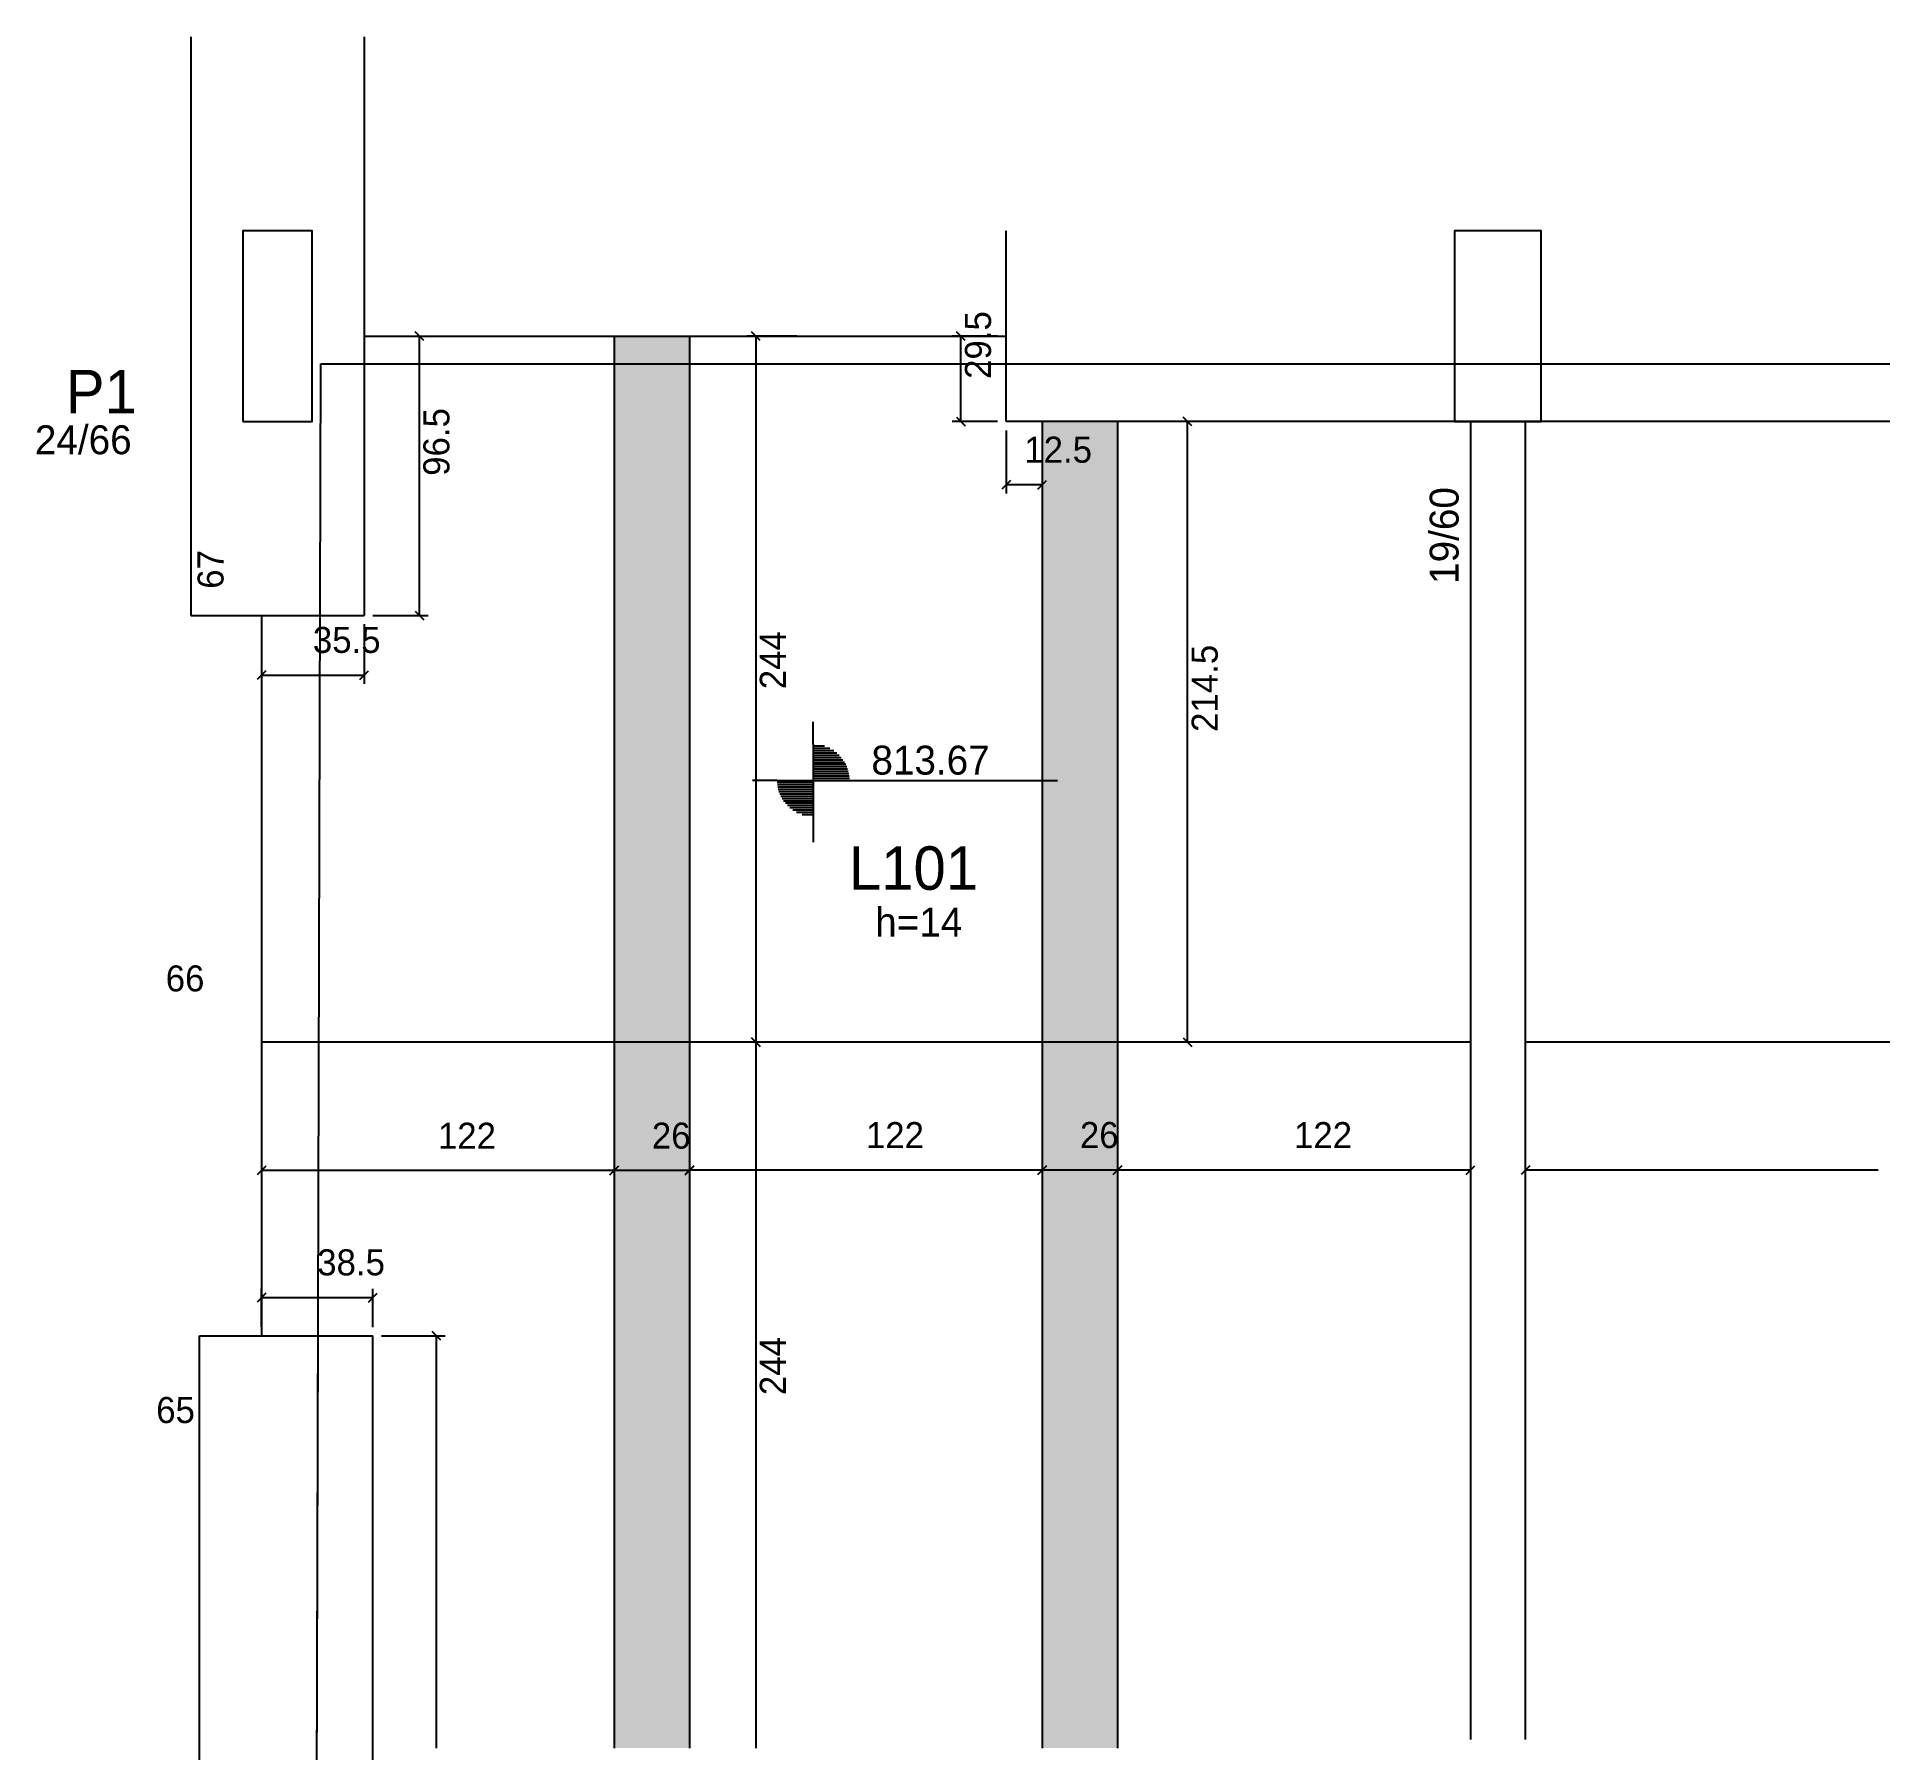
# Model space of a CAD drawing. Header units: metres. Extents: x 2970 to 6212, y 2295 to 3355.
# Drawn here: x 2970 to 3606, y 2763 to 3355 of the extents above; entities that cross this region are included whole.
import ezdxf

# ---------------------------------------------------------------- set-up
doc = ezdxf.new("R2010")
doc.units = ezdxf.units.M
for name, color, linetype in [('1', 7, 'Continuous'), ('3', 7, 'Continuous'), ('4', 7, 'Continuous'), ('7', 7, 'Continuous'), ('Hachura', 7, 'Continuous'), ('Painéis', 7, 'Continuous')]:
    doc.layers.add(name, color=color, linetype=linetype)

msp = doc.modelspace()

# ---------------------------------------------------------------- texts
at = {"layer": '3', "color": 3, "lineweight": 25}
for s, height, p in [('24/66', 10, (2969.04, 3210.54)), ('813.67', 10, (3258.29, 3099.81)), ('h=14', 10, (3259.59, 3043.82)), ('66', 9, (3014.28, 3024.86)), ('65', 9, (3010.98, 2875.68))]:
    msp.add_text(s, height=height, dxfattribs=at).set_placement(p)
for s, height, rotation, p in [('19/60', 10, 90.00338, (3461.33, 3165.72)), ('67', 9, 90, (3034.27, 3164.03))]:
    msp.add_text(s, height=height, rotation=rotation, dxfattribs=at).set_placement(p)
at = {"layer": '4', "color": 4, "lineweight": 25}
for s, p in [('P1', (2979.77, 3224.71)), ('L101', (3250.53, 3060))]:
    msp.add_text(s, height=15, dxfattribs=at).set_placement(p)
at = {"layer": 'Painéis', "color": 240, "lineweight": 25}
for s, p in [('29.5', (3299.63, 3236.57)), ('96.5', (3112.36, 3203.08)), ('244', (3228.7, 3129.31)), ('214.5', (3378.02, 3114.56)), ('244', (3228.7, 2885.31))]:
    msp.add_text(s, height=9, rotation=90, dxfattribs=at).set_placement(p)
for s, p in [('12.5', (3311.15, 3207.62)), ('35.5', (3065.16, 3141.87)), ('122', (3256.38, 2970.69)), ('26', (3330.38, 2970.73)), ('122', (3404.4, 2970.69)), ('122', (3108.39, 2970.48)), ('26', (3182.38, 2970.52)), ('38.5', (3066.66, 2926.72))]:
    msp.add_text(s, height=9, dxfattribs=at).set_placement(p)

# ---------------------------------------------------------------- hatches: boundary and pattern name
at = {"layer": 'Hachura'}
h = msp.add_hatch(color=7, dxfattribs=at)
h.dxf.hatch_style = 1
h.paths.add_polyline_path([(3195.38, 3251.32), (3169.38, 3251.32), (3169.38, 2763.32), (3195.38, 2763.32), (3195.38, 3251.32)])
h = msp.add_hatch(color=7, dxfattribs=at)
h.dxf.hatch_style = 1
h.paths.add_polyline_path([(3343.38, 2763.32), (3317.38, 2763.32), (3317.38, 3221.79), (3343.38, 3221.79), (3343.38, 2763.32)])

# ---------------------------------------------------------------- linework, layer by layer
at = {"layer": '1', "color": 1, "lineweight": 25}
for p, q in [((3022.92, 3354.82), (3022.92, 3154.84)), ((3082.92, 3354.82), (3082.92, 3154.84)), ((3304.92, 3221.82), (3304.92, 3287.82)), ((3065.31, 2294.57), (3067.91, 3241.82)), ((3067.91, 3241.82), (6211.84, 3241.82)), ((3644.92, 3221.82), (3304.92, 3221.82)), ((3022.92, 3154.84), (3082.92, 3154.84)), ((3025.92, 2905.84), (3085.92, 2905.84)), ((3025.92, 2555.82), (3025.92, 2905.84)), ((3066.03, 2555.82), (3066.98, 2905.84)), ((3085.92, 2555.82), (3085.92, 2905.84))]:
    msp.add_line(p, q, dxfattribs=at)
at = {"layer": '3', "color": 3, "lineweight": 25}
for p, q in [((3238.19, 3110.32), (3238.19, 3118.03)), ((3238.19, 3110.32), (3238.19, 3085.32)), ((3238.19, 3109.71), (3242.04, 3109.71)), ((3238.19, 3108.92), (3243.94, 3108.92)), ((3238.19, 3108.13), (3245.26, 3108.13)), ((3238.19, 3107.33), (3246.3, 3107.33)), ((3238.19, 3106.54), (3247.14, 3106.54)), ((3238.19, 3105.75), (3247.85, 3105.75)), ((3238.19, 3104.95), (3248.45, 3104.95)), ((3238.19, 3104.16), (3248.96, 3104.16)), ((3238.19, 3103.37), (3249.39, 3103.37)), ((3238.19, 3102.58), (3249.75, 3102.58)), ((3238.19, 3101.78), (3250.04, 3101.78)), ((3238.19, 3100.99), (3250.28, 3100.99)), ((3225.69, 3097.82), (3217.23, 3097.82)), ((3225.69, 3097.82), (3250.69, 3097.82)), ((3238.19, 3097.03), (3225.69, 3097.03)), ((3238.19, 3096.23), (3225.79, 3096.23)), ((3238.19, 3095.44), (3225.92, 3095.44)), ((3238.19, 3094.65), (3226.1, 3094.65)), ((3238.19, 3100.2), (3250.46, 3100.2)), ((3238.19, 3099.4), (3250.59, 3099.4)), ((3238.19, 3098.61), (3250.69, 3098.61)), ((3250.69, 3097.82), (3322.62, 3097.82)), ((3238.19, 3093.85), (3226.33, 3093.85)), ((3238.19, 3093.06), (3226.63, 3093.06)), ((3238.19, 3092.27), (3226.99, 3092.27)), ((3238.19, 3091.48), (3227.42, 3091.48)), ((3238.19, 3090.68), (3227.93, 3090.68)), ((3238.19, 3089.89), (3228.53, 3089.89)), ((3238.19, 3089.1), (3229.23, 3089.1)), ((3238.19, 3088.3), (3230.08, 3088.3)), ((3238.19, 3087.51), (3231.12, 3087.51)), ((3238.19, 3086.72), (3232.44, 3086.72)), ((3238.19, 3085.93), (3234.34, 3085.93)), ((3238.19, 3085.32), (3238.19, 3076.46))]:
    msp.add_line(p, q, dxfattribs=at)
for points in [[(3465.4, 3221.82), (3465.42, 2766.32)], [(3484.42, 2766.32), (3484.4, 3221.82)]]:
    msp.add_lwpolyline(points, dxfattribs=at)
at = {"layer": '7', "color": 7, "lineweight": 25}
for points in [[(3040.92, 3221.82), (3064.92, 3221.82), (3064.92, 3287.82), (3040.92, 3287.82), (3040.92, 3221.82)], [(3459.92, 3221.82), (3489.92, 3221.82), (3489.92, 3287.82), (3459.92, 3287.82), (3459.92, 3221.82)]]:
    msp.add_lwpolyline(points, dxfattribs=at)
at = {"layer": 'Painéis', "color": 200, "lineweight": 25}
for p, q in [((3082.92, 3251.32), (3304.92, 3251.32)), ((3169.38, 3251.32), (3169.38, 2763.29)), ((3195.38, 3251.32), (3195.38, 2763.29)), ((3317.38, 3221.79), (3317.38, 2763.29)), ((3343.38, 3221.79), (3343.38, 2763.29)), ((3047.39, 3154.84), (3047.39, 2905.84)), ((3465.41, 3007.29), (3047.39, 3007.29)), ((3902.42, 3007.32), (3484.41, 3007.32))]:
    msp.add_line(p, q, dxfattribs=at)
at = {"layer": 'Painéis', "color": 4, "lineweight": 25}
for p, q in [((3085.92, 3251.32), (3104.99, 3251.32)), ((3101.99, 3154.84), (3101.99, 3251.32)), ((3232.55, 3251.32), (3215.27, 3251.32)), ((3218.27, 3251.32), (3218.27, 3007.29)), ((3301.92, 3251.32), (3286.25, 3251.32)), ((3289.25, 3221.82), (3289.25, 3251.32)), ((3301.92, 3221.82), (3286.25, 3221.82)), ((3367.61, 3007.29), (3367.61, 3221.82)), ((3304.92, 3218.79), (3304.92, 3197.02)), ((3317.38, 3218.79), (3317.38, 3197.02)), ((3317.38, 3200.02), (3304.92, 3200.02)), ((3047.39, 3151.84), (3047.39, 3131.17)), ((3082.92, 3151.84), (3082.92, 3131.17)), ((3085.92, 3154.84), (3104.99, 3154.84)), ((3047.39, 3134.17), (3082.92, 3134.17)), ((3232.55, 3007.29), (3215.27, 3007.29)), ((3232.55, 3007.29), (3215.27, 3007.29)), ((3218.27, 3007.29), (3218.27, 2763.32)), ((3169.38, 2962.93), (3047.39, 2962.93)), ((3195.38, 2962.93), (3169.38, 2962.93)), ((3195.38, 2965.93), (3195.38, 2966.13)), ((3317.38, 2963.13), (3195.38, 2963.13)), ((3343.38, 2963.13), (3317.38, 2963.13)), ((3465.41, 2963.13), (3343.38, 2963.13)), ((3606.4, 2963.13), (3484.41, 2963.13)), ((3047.39, 2960.13), (3047.39, 2959.93)), ((3047.39, 2908.89), (3047.39, 2922.01)), ((3047.39, 2919.01), (3085.92, 2919.01)), ((3085.92, 2908.84), (3085.92, 2922.01)), ((3088.92, 2905.84), (3110.86, 2905.84)), ((3107.86, 2763.32), (3107.86, 2905.84))]:
    msp.add_line(p, q, dxfattribs=at)
at = {"layer": 'Painéis', "color": 0, "lineweight": 25}
for p, q in [((3103.49, 3249.82), (3100.49, 3252.82)), ((3219.77, 3249.82), (3216.77, 3252.82)), ((3290.75, 3249.82), (3287.75, 3252.82)), ((3287.75, 3223.32), (3290.75, 3220.32)), ((3369.11, 3220.32), (3366.11, 3223.32)), ((3306.42, 3201.52), (3303.42, 3198.52)), ((3315.88, 3198.52), (3318.88, 3201.52)), ((3100.49, 3156.34), (3103.49, 3153.34)), ((3048.89, 3135.67), (3045.89, 3132.67)), ((3081.42, 3132.67), (3084.42, 3135.67)), ((3216.77, 3008.79), (3219.77, 3005.79)), ((3219.77, 3005.79), (3216.77, 3008.79)), ((3366.11, 3008.79), (3369.11, 3005.79)), ((3048.89, 2964.43), (3045.89, 2961.43)), ((3170.88, 2964.43), (3167.88, 2961.43)), ((3167.88, 2961.43), (3170.88, 2964.43)), ((3196.88, 2964.63), (3193.88, 2961.63)), ((3193.88, 2961.43), (3196.88, 2964.43)), ((3318.88, 2964.63), (3315.88, 2961.63)), ((3315.88, 2961.63), (3318.88, 2964.63)), ((3344.88, 2964.63), (3341.88, 2961.63)), ((3341.88, 2961.63), (3344.88, 2964.63)), ((3463.91, 2961.63), (3466.91, 2964.63)), ((3485.91, 2964.63), (3482.91, 2961.63)), ((3048.89, 2920.51), (3045.89, 2917.51)), ((3084.42, 2917.51), (3087.42, 2920.51)), ((3109.36, 2904.34), (3106.36, 2907.34))]:
    msp.add_line(p, q, dxfattribs=at)

msp.set_redraw_order([(e.dxf.handle, doc.entitydb.next_handle()) for e in msp.query("TEXT MTEXT ATTDEF DIMENSION ARC_DIMENSION")])  # texts and dimensions are drawn at this point

doc.saveas('drawing.dxf')
